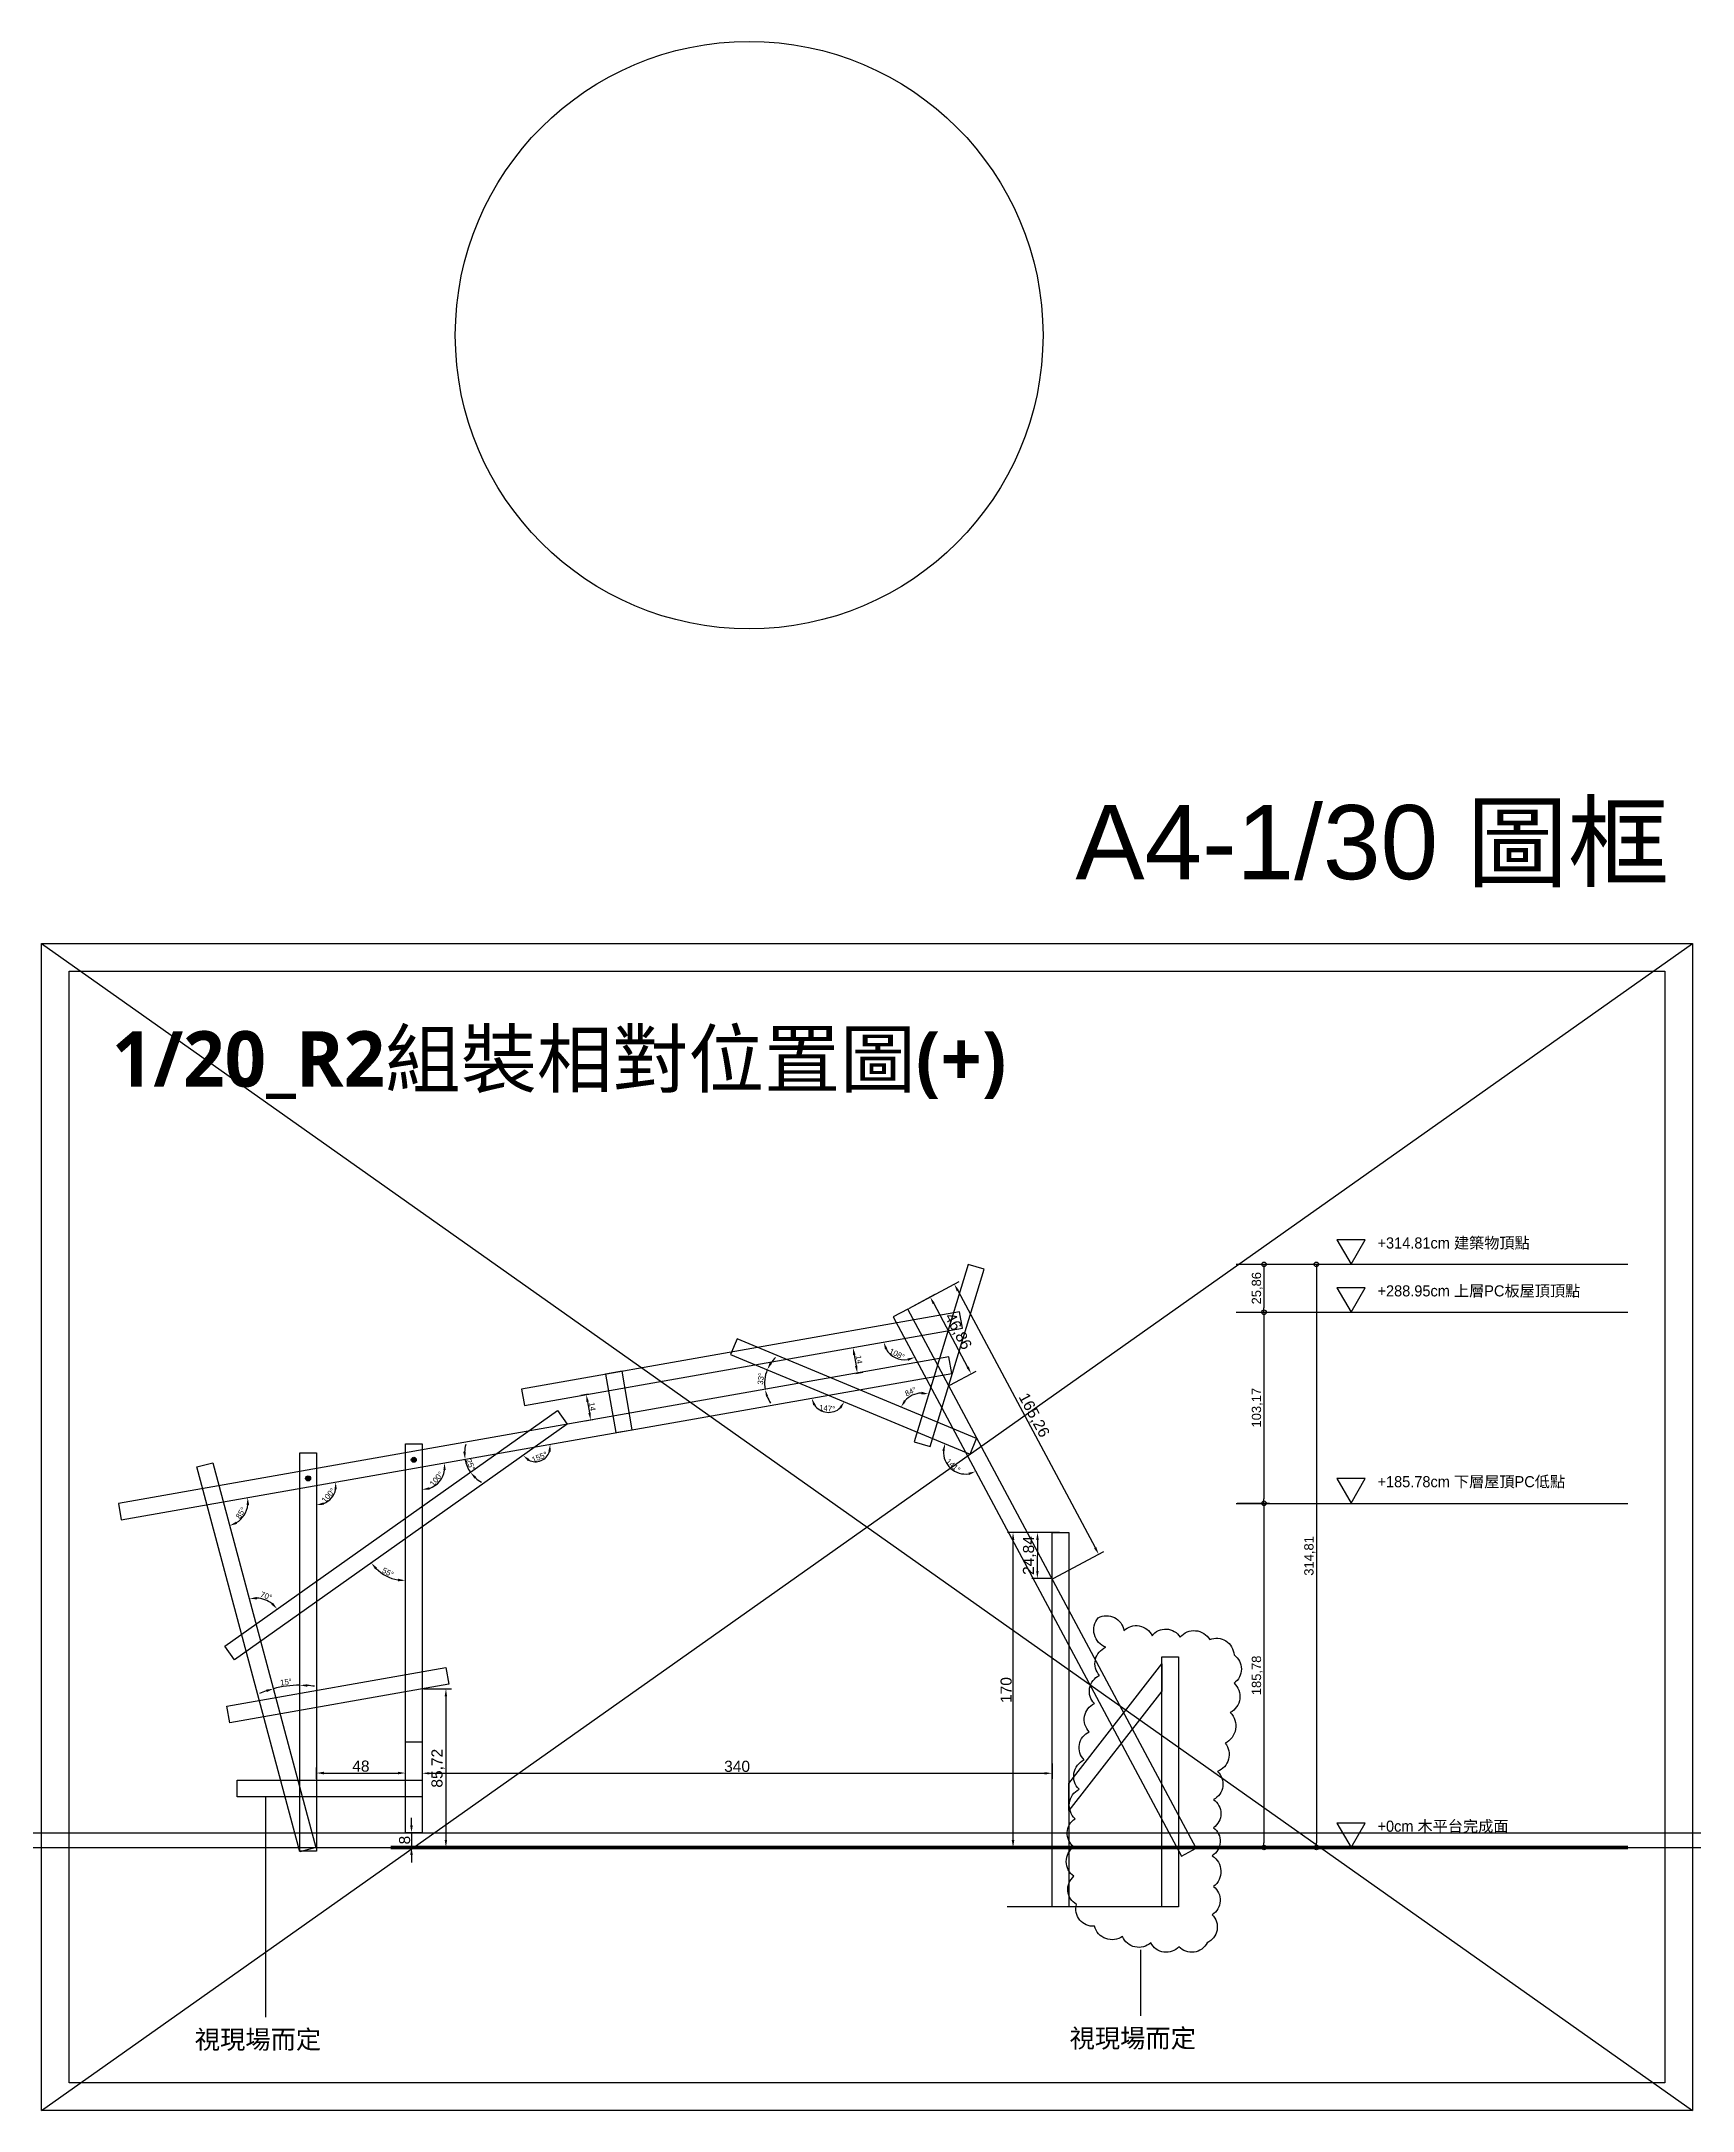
# Model space of a CAD drawing. Header units: millimetres. Extents: x -2666 to 6286, y -11880 to 4849.
# Drawn here: x -60 to 831, y -10033 to -8916 of the extents above; entities that cross this region are included whole.
import ezdxf

# ---------------------------------------------------------------- set-up
doc = ezdxf.new("R2010")
doc.units = ezdxf.units.MM
for name, color, linetype in [('0-rib-base', 10, 'Continuous'), ('0-rib1', 6, 'Continuous'), ('1-螺桿鑽洞', 7, 'Continuous'), ('dim', 244, 'Continuous'), ('木平台完成面', 3, 'Continuous')]:
    doc.layers.add(name, color=color, linetype=linetype)
for name, color, linetype, plot in [('1-墊圈', 4, 'Continuous', False), ('1-螺絲頭', 9, 'Continuous', False), ('default', 11, 'Continuous', False)]:
    doc.layers.add(name, color=color, linetype=linetype, plot=plot)
doc.styles.get("Standard").update_dxf_attribs({"font": 'arial.ttf'})
doc.dimstyles.new('ISO-25', dxfattribs={"dimtxt": 5, "dimasz": 2.5, "dimexe": 3, "dimexo": 0.625, "dimtad": 1, "dimtxsty": 'Standard', "dimblk": 'ORIGIN', "dimcen": 2.5, "dimadec": 0, "dimazin": 0, "dimtfac": 1, "dimtmove": 1, "dimatfit": 1, "dimldrblk": 'ORIGIN', "dimfxl": 0, "dimarcsym": 0})
doc.dimstyles.new('短柱', dxfattribs={"dimtxt": 3, "dimasz": 4, "dimexe": 3, "dimexo": 0.625, "dimtad": 1, "dimtxsty": 'Standard', "dimcen": 2.5, "dimadec": 0, "dimazin": 0, "dimtfac": 1, "dimtmove": 1, "dimatfit": 1, "dimldrblk": 'ORIGIN', "dimfxl": 0, "dimarcsym": 0})
doc.dimstyles.new('複本 短柱', dxfattribs={"dimtxt": 6, "dimasz": 4, "dimexe": 3, "dimexo": 0.625, "dimtad": 1, "dimtxsty": 'Standard', "dimcen": 2.5, "dimadec": 0, "dimazin": 0, "dimtfac": 1, "dimtmove": 1, "dimatfit": 1, "dimldrblk": 'ORIGIN', "dimfxl": 0, "dimarcsym": 0})

msp = doc.modelspace()

# ---------------------------------------------------------------- texts
at = {"layer": 'default', "insert": (497.671, -9328.517), "char_height": 40, "attachment_point": 1}
msp.add_mtext_dynamic_manual_height_columns('A4-1/30 {\\fPMingLiU|b0|i0|c136|p18;圖框}', width=430.53379, gutter_width=12.5, heights=[0], dxfattribs=at)
at = {"layer": 'dim', "attachment_point": 1}
for s, width, heights, insert, char_height in [('{\\fMicrosoft JhengHei|b1|i0|c136|p34;1/20_R2組裝相對位置圖(+)}', 540.89861, [0], (-22.259, -9450.553), 30), ('{\\fPMingLiU|b0|i0|c136|p18;視現場而定}', 124.30794, [0], (22.448, -9989.803), 10), ('{\\fPMingLiU|b0|i0|c136|p18;視現場而定}', 131.92841, [29.066], (494.501, -9989.142), 10)]:
    msp.add_mtext_dynamic_manual_height_columns(s, width=width, gutter_width=12.5, heights=heights, dxfattribs=dict(at, insert=insert, char_height=char_height))
at = {"layer": '木平台完成面', "char_height": 6, "attachment_point": 1}
for s, insert in [('{\\fPMingLiU|b0|i0|c136|p18;+314.81cm 建築物頂點}', (660.662, -9561.871)), ('{\\fPMingLiU|b0|i0|c136|p18;+288.95cm 上層PC板屋頂頂點}', (660.662, -9587.73)), ('{\\fPMingLiU|b0|i0|c136|p18;+185.78cm 下層屋頂PC低點}', (660.662, -9690.729)), ('{\\fPMingLiU|b0|i0|c136|p18;+0cm 木平台完成面}', (660.662, -9876.678))]:
    msp.add_mtext_dynamic_manual_height_columns(s, width=202.4063, gutter_width=12.5, heights=[0], dxfattribs=dict(at, insert=insert))

# ---------------------------------------------------------------- blocks, each defined once
blk = doc.blocks.new('*D718')
at = {"layer": 'Defpoints', "color": 0}
for p in [(430.9, -9635.3), (32.2, -9683.5), (-17.2, -9714.3), (47, -9714.3), (87.9, -9891.1)]:
    blk.add_point(p, dxfattribs=at)
at = {"layer": 'dim', "color": 0, "lineweight": -2}
blk.add_arc((37.9, -9704.6), 13.3, 302.2483, 352.7517, dxfattribs=at)
at = {"layer": 'dim', "color": 0}
for points in [[(50.4, -9706.3), (51.8, -9706.3), (51, -9702.3)], [(45.3, -9716.5), (44.7, -9715.3), (41.3, -9717.5)]]:
    blk.add_solid(points, dxfattribs=at)
at = {"layer": 'dim', "color": 0, "insert": (47.3, -9710.6), "char_height": 3, "attachment_point": 5, "rotation": 57.5}
blk.add_mtext('85°', dxfattribs=at)
blk = doc.blocks.new('_Origin')
at = {"color": 0, "linetype": 'ByBlock', "lineweight": -2}
blk.add_line((0, 0), (-1, 0), dxfattribs=at)
blk.add_circle((0, 0), 0.5, dxfattribs=at)
blk = doc.blocks.new('*D719')
at = {"layer": 'Defpoints', "color": 0}
for p in [(430.9, -9635.3), (88.1, -9678.2), (93.9, -9704.5), (-17.2, -9714.3), (88.1, -9893.2)]:
    blk.add_point(p, dxfattribs=at)
at = {"layer": 'dim', "color": 0, "lineweight": -2}
blk.add_arc((88.1, -9695.7), 10.6, 291.8357, 348.1643, dxfattribs=at)
at = {"layer": 'dim', "color": 0}
for points in [[(97.8, -9697.9), (99.1, -9697.9), (98.5, -9693.9)], [(92.2, -9706.2), (91.9, -9704.9), (88.1, -9706.3)]]:
    blk.add_solid(points, dxfattribs=at)
at = {"layer": 'dim', "color": 0, "insert": (94.6, -9701.1), "char_height": 3, "attachment_point": 5, "rotation": 50}
blk.add_mtext('100°', dxfattribs=at)
blk = doc.blocks.new('*D720')
at = {"layer": 'Defpoints', "color": 0}
for p in [(430.9, -9635.3), (145.1, -9673.2), (151.9, -9695.9), (-17.2, -9714.3), (145.1, -9883.2)]:
    blk.add_point(p, dxfattribs=at)
at = {"layer": 'dim', "color": 0, "lineweight": -2}
blk.add_arc((145.1, -9685.7), 12.3, 288.7399, 351.2601, dxfattribs=at)
at = {"layer": 'dim', "color": 0}
for points in [[(156.6, -9687.5), (157.9, -9687.5), (157.2, -9683.5)], [(149.2, -9698), (149, -9696.7), (145.1, -9698)]]:
    blk.add_solid(points, dxfattribs=at)
at = {"layer": 'dim', "color": 0, "insert": (152.9, -9692.2), "char_height": 3, "attachment_point": 5, "rotation": 50}
blk.add_mtext('100°', dxfattribs=at)
blk = doc.blocks.new('*D721')
at = {"layer": 'Defpoints', "color": 0}
for p in [(399.3, -9604.8), (436.8, -9610.9), (397.5, -9624.7), (200.4, -9652.6), (554.8, -9895.8)]:
    blk.add_point(p, dxfattribs=at)
at = {"layer": 'dim', "color": 0, "lineweight": -2}
blk.add_arc((405.5, -9616.4), 11.5, 209.9613, 278.155, dxfattribs=at)
at = {"layer": 'dim', "color": 0}
for points in [[(394.9, -9622.4), (396.2, -9621.9), (394.2, -9618.4)], [(407, -9627.2), (407.4, -9628.5), (411, -9626.6)]]:
    blk.add_solid(points, dxfattribs=at)
at = {"layer": 'dim', "color": 0, "insert": (401.4, -9624.8), "char_height": 3, "attachment_point": 5, "rotation": 334.0582}
blk.add_mtext('108°', dxfattribs=at)
blk = doc.blocks.new('*D722')
at = {"layer": 'Defpoints', "color": 0}
for p in [(311.6, -9625), (429.3, -9626.4), (330.3, -9636.7), (440.8, -9678.8), (-18.7, -9705.4)]:
    blk.add_point(p, dxfattribs=at)
at = {"layer": 'dim', "color": 0, "lineweight": -2}
for start, end in [(133.4028, 145.4014), (157.4, 190), (201.9986, 213.9972)]:
    blk.add_arc((349, -9640.6), 19.1, start, end, dxfattribs=at)
at = {"layer": 'dim', "color": 0}
for points in [[(333.9, -9630), (332.7, -9629.4), (331.4, -9633.2)], [(330.7, -9647.9), (331.9, -9647.6), (330.2, -9643.9)]]:
    blk.add_solid(points, dxfattribs=at)
at = {"layer": 'dim', "color": 0, "insert": (327.9, -9638.2), "char_height": 3, "attachment_point": 5, "rotation": 83.7}
blk.add_mtext('33°', dxfattribs=at)
blk = doc.blocks.new('*D723')
at = {"layer": 'Defpoints', "color": 0}
for p in [(399.3, -9604.8), (311.6, -9625), (427.5, -9682.6), (440.8, -9678.8), (554.8, -9895.8)]:
    blk.add_point(p, dxfattribs=at)
at = {"layer": 'dim', "color": 0, "lineweight": -2}
blk.add_arc((438.3, -9677.7), 11.9, 176.7781, 278.7382, dxfattribs=at)
at = {"layer": 'dim', "color": 0}
for points in [[(425.8, -9676.9), (427.1, -9677.2), (427.3, -9673.2)], [(439.9, -9688.9), (440.3, -9690.1), (443.9, -9688.2)]]:
    blk.add_solid(points, dxfattribs=at)
at = {"layer": 'dim', "color": 0, "insert": (431.7, -9685), "char_height": 3, "attachment_point": 5, "rotation": 317.7582}
blk.add_mtext('141°', dxfattribs=at)
blk = doc.blocks.new('*D724')
at = {"layer": 'Defpoints', "color": 0}
for p in [(311.6, -9625), (430.9, -9635.3), (359.7, -9655), (440.8, -9678.8), (-17.2, -9714.3)]:
    blk.add_point(p, dxfattribs=at)
at = {"layer": 'dim', "color": 0, "lineweight": -2}
blk.add_arc((364.5, -9647), 9.31, 214.8164, 312.5836, dxfattribs=at)
at = {"layer": 'dim', "color": 0}
for points in [[(356.2, -9652.6), (357.4, -9652.1), (355.3, -9648.6)], [(370.2, -9653.5), (371.3, -9654.2), (373, -9650.6)]]:
    blk.add_solid(points, dxfattribs=at)
at = {"layer": 'dim', "color": 0, "insert": (363.7, -9654.1), "char_height": 3, "attachment_point": 5, "rotation": 353.7}
blk.add_mtext('147°', dxfattribs=at)
blk = doc.blocks.new('*D725')
at = {"layer": 'Defpoints', "color": 0}
for p in [(439.8, -9576.5), (315.1, -9616.7), (412.5, -9646.1), (410.7, -9672.1), (444.3, -9670.5)]:
    blk.add_point(p, dxfattribs=at)
at = {"layer": 'dim', "color": 0, "lineweight": -2}
blk.add_arc((414.9, -9658.3), 12.4, 91.7047, 138.7953, dxfattribs=at)
at = {"layer": 'dim', "color": 0}
for points in [[(406.2, -9650.5), (405.1, -9649.8), (403.5, -9653.5)], [(414.7, -9645.2), (414.5, -9646.6), (418.5, -9646.4)]]:
    blk.add_solid(points, dxfattribs=at)
at = {"layer": 'dim', "color": 0, "insert": (408.7, -9645.1), "char_height": 3, "attachment_point": 5, "rotation": 25.25}
blk.add_mtext('84°', dxfattribs=at)
blk = doc.blocks.new('*D726')
at = {"layer": 'Defpoints', "color": 0}
for p in [(430.9, -9635.3), (223.4, -9662.7), (205.8, -9683), (-17.2, -9714.3), (43.9, -9789.9)]:
    blk.add_point(p, dxfattribs=at)
at = {"layer": 'dim', "color": 0, "lineweight": -2}
blk.add_arc((206.2, -9674.9), 8.07, 243.9926, 341.3074, dxfattribs=at)
at = {"layer": 'dim', "color": 0}
for points in [[(202.3, -9682.7), (203.1, -9681.6), (199.7, -9679.6)], [(213.2, -9677.4), (214.6, -9677.5), (214.2, -9673.5)]]:
    blk.add_solid(points, dxfattribs=at)
at = {"layer": 'dim', "color": 0, "insert": (208.5, -9680.4), "char_height": 3, "attachment_point": 5, "rotation": 22.65}
blk.add_mtext('155°', dxfattribs=at)
blk = doc.blocks.new('螺栓組')
h = blk.add_hatch()
h.set_pattern_fill('JIS_WOOD', color=256, scale=0.1, style=0)
edge = h.paths.add_edge_path()
edge.add_arc((0, 0), 0.6, 0, 360)
at = {"layer": '1-墊圈'}
blk.add_circle((0, 0), 1.35, dxfattribs=at)
at = {"layer": '1-螺桿鑽洞'}
for points in [[(1.1, 0), (-1.1, 0)], [(0, -0.9), (0, 0.9)]]:
    blk.add_lwpolyline(points, dxfattribs=at)
blk.add_circle((0, 0), 0.6, dxfattribs=at)
at = {"layer": '1-螺絲頭'}
blk.add_lwpolyline([(-0.5, 0.9), (-1.1, 0), (-0.5, -0.9), (0.5, -0.9), (1.1, 0), (0.5, 0.9)], close=True, dxfattribs=at)
blk = doc.blocks.new('*D727')
at = {"layer": 'Defpoints', "color": 0}
for p in [(235.5, -9646.4), (236.1, -9660.5), (237.9, -9660.2)]:
    blk.add_point(p, dxfattribs=at)
at = {"layer": 'dim', "color": 0, "lineweight": -2}
for p, q in [((234.8, -9646.5), (230.7, -9647.2)), ((237.3, -9660.3), (233.2, -9661)), ((234.4, -9650.6), (235.4, -9656.6))]:
    blk.add_line(p, q, dxfattribs=at)
at = {"layer": 'dim', "color": 0}
for points in [[(235.1, -9650.5), (233.7, -9650.8), (233.7, -9646.7)], [(236.1, -9656.4), (234.8, -9656.7), (236.1, -9660.5)]]:
    blk.add_solid(points, dxfattribs=at)
at = {"layer": 'dim', "color": 0, "insert": (237, -9653.2), "char_height": 3, "attachment_point": 5, "rotation": 280}
blk.add_mtext('14', dxfattribs=at)
blk = doc.blocks.new('*D728')
at = {"layer": 'Defpoints', "color": 0}
for p in [(430.9, -9635.3), (218.2, -9655.4), (168.9, -9684.1), (-17.2, -9714.3), (38.7, -9782.5)]:
    blk.add_point(p, dxfattribs=at)
at = {"layer": 'dim', "color": 0, "lineweight": -2}
for start, end in [(163.7738, 176.8869), (190, 215.3), (228.4131, 241.5262)]:
    blk.add_arc((185.5, -9678.6), 17.5, start, end, dxfattribs=at)
at = {"layer": 'dim', "color": 0}
for points in [[(168.7, -9677.6), (167.3, -9677.6), (168.3, -9681.6)], [(173.4, -9692.1), (174.4, -9691.2), (171.2, -9688.7)]]:
    blk.add_solid(points, dxfattribs=at)
at = {"layer": 'dim', "color": 0, "insert": (171.3, -9684.5), "char_height": 3, "attachment_point": 5, "rotation": 292.65}
blk.add_mtext('25°', dxfattribs=at)
blk = doc.blocks.new('*D729')
at = {"layer": 'Defpoints', "color": 0}
for p in [(223.4, -9662.7), (136.1, -9673.2), (122.7, -9742.7), (43.9, -9789.9), (136.1, -9883.2)]:
    blk.add_point(p, dxfattribs=at)
at = {"layer": 'dim', "color": 0, "lineweight": -2}
blk.add_arc((136.1, -9724.5), 22.6, 225.4549, 259.8451, dxfattribs=at)
at = {"layer": 'dim', "color": 0}
for points in [[(119.8, -9741.1), (120.8, -9740.2), (117.7, -9737.6)], [(132.2, -9746.1), (132.1, -9747.5), (136.1, -9747.1)]]:
    blk.add_solid(points, dxfattribs=at)
at = {"layer": 'dim', "color": 0, "insert": (126.7, -9742.7), "char_height": 3, "attachment_point": 5, "rotation": 332.65}
blk.add_mtext('55°', dxfattribs=at)
blk = doc.blocks.new('*D731')
at = {"layer": 'Defpoints', "color": 0}
for p in [(584.4, -9576.4), (584.4, -9602.3), (599.4, -9602.3)]:
    blk.add_point(p, dxfattribs=at)
at = {"layer": 'dim', "color": 0, "lineweight": -2}
for p, q in [((585, -9576.4), (602.4, -9576.4)), ((599.4, -9578.9), (599.4, -9599.8)), ((585, -9602.3), (602.4, -9602.3))]:
    blk.add_line(p, q, dxfattribs=at)
at = {"layer": 'dim', "color": 0, "lineweight": -2, "xscale": 2.5, "yscale": 2.5, "zscale": 2.5}
for p, rotation in [((599.4, -9576.4), 90), ((599.4, -9602.3), 270)]:
    blk.add_blockref('_Origin', p, dxfattribs=dict(at, rotation=rotation))
at = {"layer": 'dim', "color": 0, "insert": (595.8, -9589.3), "char_height": 5, "attachment_point": 5, "rotation": 90}
blk.add_mtext('25,86', dxfattribs=at)
blk = doc.blocks.new('*D732')
at = {"layer": 'Defpoints', "color": 0}
for p in [(584.4, -9602.3), (584.4, -9705.4), (599.4, -9705.4)]:
    blk.add_point(p, dxfattribs=at)
at = {"layer": 'dim', "color": 0, "lineweight": -2}
for p, q in [((585, -9602.3), (602.4, -9602.3)), ((599.4, -9604.8), (599.4, -9702.9)), ((585, -9705.4), (602.4, -9705.4))]:
    blk.add_line(p, q, dxfattribs=at)
at = {"layer": 'dim', "color": 0, "lineweight": -2, "xscale": 2.5, "yscale": 2.5, "zscale": 2.5}
for p, rotation in [((599.4, -9602.3), 90), ((599.4, -9705.4), 270)]:
    blk.add_blockref('_Origin', p, dxfattribs=dict(at, rotation=rotation))
at = {"layer": 'dim', "color": 0, "insert": (595.8, -9653.8), "char_height": 5, "attachment_point": 5, "rotation": 90}
blk.add_mtext('103,17', dxfattribs=at)
blk = doc.blocks.new('*D733')
at = {"layer": 'Defpoints', "color": 0}
for p in [(584.4, -9705.4), (584.4, -9891.2), (599.4, -9891.2)]:
    blk.add_point(p, dxfattribs=at)
at = {"layer": 'dim', "color": 0, "lineweight": -2}
for p, q in [((585, -9705.4), (602.4, -9705.4)), ((599.4, -9707.9), (599.4, -9888.7)), ((585, -9891.2), (602.4, -9891.2))]:
    blk.add_line(p, q, dxfattribs=at)
at = {"layer": 'dim', "color": 0, "lineweight": -2, "xscale": 2.5, "yscale": 2.5, "zscale": 2.5}
for p, rotation in [((599.4, -9705.4), 90), ((599.4, -9891.2), 270)]:
    blk.add_blockref('_Origin', p, dxfattribs=dict(at, rotation=rotation))
at = {"layer": 'dim', "color": 0, "insert": (595.8, -9798.3), "char_height": 5, "attachment_point": 5, "rotation": 90}
blk.add_mtext('185,78', dxfattribs=at)
blk = doc.blocks.new('*D708')
at = {"layer": 'Defpoints', "color": 0}
for p in [(584.4, -9576.4), (585, -9891.2), (627.7, -9891.2)]:
    blk.add_point(p, dxfattribs=at)
at = {"layer": 'dim', "color": 0, "lineweight": -2}
for p, q in [((585, -9576.4), (630.7, -9576.4)), ((627.7, -9578.9), (627.7, -9888.7)), ((585.6, -9891.2), (630.7, -9891.2))]:
    blk.add_line(p, q, dxfattribs=at)
at = {"layer": 'dim', "color": 0, "lineweight": -2, "xscale": 2.5, "yscale": 2.5, "zscale": 2.5}
for p, rotation in [((627.7, -9576.4), 90), ((627.7, -9891.2), 270)]:
    blk.add_blockref('_Origin', p, dxfattribs=dict(at, rotation=rotation))
at = {"layer": 'dim', "color": 0, "insert": (624.1, -9733.8), "char_height": 5, "attachment_point": 5, "rotation": 90}
blk.add_mtext('314,81', dxfattribs=at)
blk = doc.blocks.new('*D792')
at = {"color": 0, "lineweight": -2}
for p, q in [((88.1, -9854.2), (88.1, -9848)), ((92.1, -9851), (132.1, -9851)), ((136.1, -9854.2), (136.1, -9848))]:
    blk.add_line(p, q, dxfattribs=at)
at = {"color": 0}
for points in [[(92.1, -9850.3), (92.1, -9851.7), (88.1, -9851)], [(132.1, -9850.3), (132.1, -9851.7), (136.1, -9851)]]:
    blk.add_solid(points, dxfattribs=at)
at = {"layer": 'Defpoints', "color": 0}
for p in [(136.1, -9851), (88.1, -9854.9), (136.1, -9854.9)]:
    blk.add_point(p, dxfattribs=at)
at = {"color": 0, "insert": (112.1, -9847.3), "char_height": 6, "attachment_point": 5}
blk.add_mtext('48', dxfattribs=at)
blk = doc.blocks.new('*D794')
at = {"layer": 'Defpoints', "color": 0}
for p in [(32.2, -9683.5), (79.1, -9678.2), (74.3, -9803.8), (79.1, -9893.2), (87.9, -9891.1)]:
    blk.add_point(p, dxfattribs=at)
at = {"layer": 'dim', "color": 0, "lineweight": -2}
for start, end in [(90, 105), (81.6612, 85.8306), (109.1694, 113.3388)]:
    blk.add_arc((79.1, -9858.6), 55, start, end, dxfattribs=at)
at = {"layer": 'dim', "color": 0}
for points in [[(60.9, -9806), (61.3, -9807.3), (64.9, -9805.5)], [(83.1, -9804.4), (83.2, -9803.1), (79.1, -9803.6)]]:
    blk.add_solid(points, dxfattribs=at)
at = {"layer": 'dim', "color": 0, "insert": (71.7, -9801.9), "char_height": 3, "attachment_point": 5, "rotation": 7.5}
blk.add_mtext('15°', dxfattribs=at)
blk = doc.blocks.new('*D795')
at = {"layer": 'Defpoints', "color": 0}
for p in [(218.2, -9655.4), (32.2, -9683.5), (62.9, -9758.6), (38.7, -9782.5), (87.9, -9891.1)]:
    blk.add_point(p, dxfattribs=at)
at = {"layer": 'dim', "color": 0, "lineweight": -2}
blk.add_arc((55.5, -9770.6), 14, 51.7233, 88.5767, dxfattribs=at)
at = {"layer": 'dim', "color": 0}
for points in [[(56, -9757.2), (55.8, -9755.9), (51.9, -9757)], [(64.7, -9759.1), (63.7, -9760), (67, -9762.5)]]:
    blk.add_solid(points, dxfattribs=at)
at = {"layer": 'dim', "color": 0, "insert": (61, -9755.4), "char_height": 3, "attachment_point": 5, "rotation": 340.15}
blk.add_mtext('70°', dxfattribs=at)
blk = doc.blocks.new('*D813')
at = {"layer": 'Defpoints', "color": 0}
for p in [(376.1, -9621.6), (378.5, -9635.4), (380, -9635.1)]:
    blk.add_point(p, dxfattribs=at)
at = {"layer": 'dim', "color": 0, "lineweight": -2}
for p, q in [((376.7, -9621.5), (380.6, -9620.8)), ((378.3, -9625.3), (379.4, -9631.2)), ((379.1, -9635.3), (383, -9634.6))]:
    blk.add_line(p, q, dxfattribs=at)
at = {"layer": 'dim', "color": 0}
for points in [[(379, -9625.1), (377.7, -9625.4), (377.6, -9621.3)], [(380, -9631.1), (378.7, -9631.3), (380, -9635.1)]]:
    blk.add_solid(points, dxfattribs=at)
at = {"layer": 'dim', "color": 0, "insert": (380.9, -9627.8), "char_height": 3, "attachment_point": 5, "rotation": 280}
blk.add_mtext('14', dxfattribs=at)
blk = doc.blocks.new('*D938')
at = {"color": 0, "lineweight": -2}
for p, q in [((489, -9721.2), (461, -9721.2)), ((464, -9887.2), (464, -9725.2)), ((489, -9891.2), (461, -9891.2))]:
    blk.add_line(p, q, dxfattribs=at)
at = {"color": 0}
for points in [[(463.3, -9725.2), (464.7, -9725.2), (464, -9721.2)], [(463.3, -9887.2), (464.7, -9887.2), (464, -9891.2)]]:
    blk.add_solid(points, dxfattribs=at)
at = {"layer": 'Defpoints', "color": 0}
for p in [(464, -9721.2), (489.6, -9721.2), (489.6, -9891.2)]:
    blk.add_point(p, dxfattribs=at)
at = {"color": 0, "insert": (460.3, -9806.2), "char_height": 6, "attachment_point": 5, "rotation": 90}
blk.add_mtext('170', dxfattribs=at)
blk = doc.blocks.new('*D939')
at = {"color": 0, "lineweight": -2}
for p, q in [((484.5, -9721.2), (474.2, -9721.2)), ((477.2, -9725.2), (477.1, -9742)), ((484.4, -9746), (474.1, -9746))]:
    blk.add_line(p, q, dxfattribs=at)
at = {"color": 0}
for points in [[(476.5, -9725.2), (477.9, -9725.2), (477.2, -9721.2)], [(476.5, -9742), (477.8, -9742), (477.1, -9746)]]:
    blk.add_solid(points, dxfattribs=at)
at = {"layer": 'Defpoints', "color": 0}
for p in [(485.1, -9721.2), (477.1, -9746), (485, -9746.1)]:
    blk.add_point(p, dxfattribs=at)
at = {"color": 0, "insert": (472.9, -9733.6), "char_height": 6, "attachment_point": 5, "rotation": 89.7182}
blk.add_mtext('24,84', dxfattribs=at)
blk = doc.blocks.new('*D954')
at = {"color": 0, "lineweight": -2}
for p, q in [((145.1, -9845.8), (145.1, -9854.1)), ((149.1, -9851.1), (481.1, -9851.1)), ((485.1, -9845.8), (485.1, -9854.1))]:
    blk.add_line(p, q, dxfattribs=at)
at = {"color": 0}
for points in [[(149.1, -9850.5), (149.1, -9851.8), (145.1, -9851.1)], [(481.1, -9850.5), (481.1, -9851.8), (485.1, -9851.1)]]:
    blk.add_solid(points, dxfattribs=at)
at = {"layer": 'Defpoints', "color": 0}
for p in [(145.1, -9845.1), (485.1, -9845.1), (485.1, -9851.1)]:
    blk.add_point(p, dxfattribs=at)
at = {"color": 0, "insert": (315.1, -9847.4), "char_height": 6, "attachment_point": 5}
blk.add_mtext('340', dxfattribs=at)
blk = doc.blocks.new('*D958')
at = {"color": 0, "lineweight": -2}
for p, q in [((407.8, -9600.2), (422, -9592.6)), ((421.2, -9597.6), (439.5, -9631.9)), ((429.9, -9641.6), (444.1, -9634))]:
    blk.add_line(p, q, dxfattribs=at)
at = {"color": 0}
for points in [[(421.8, -9597.3), (420.6, -9597.9), (419.3, -9594.1)], [(440.1, -9631.5), (438.9, -9632.2), (441.4, -9635.4)]]:
    blk.add_solid(points, dxfattribs=at)
at = {"layer": 'Defpoints', "color": 0}
for p in [(407.2, -9600.5), (441.4, -9635.4), (429.3, -9641.8)]:
    blk.add_point(p, dxfattribs=at)
at = {"color": 0, "insert": (434.1, -9612.7), "char_height": 6, "attachment_point": 5, "rotation": 298.1163}
blk.add_mtext('46,86', dxfattribs=at)
blk = doc.blocks.new('*D959')
at = {"color": 0, "lineweight": -2}
for p, q in [((407.8, -9600.2), (435, -9585.7)), ((434.2, -9590.6), (508.3, -9729.3)), ((485.7, -9746), (512.9, -9731.5))]:
    blk.add_line(p, q, dxfattribs=at)
at = {"color": 0}
for points in [[(434.8, -9590.3), (433.6, -9591), (432.3, -9587.1)], [(508.9, -9729), (507.7, -9729.7), (510.2, -9732.9)]]:
    blk.add_solid(points, dxfattribs=at)
at = {"layer": 'Defpoints', "color": 0}
for p in [(407.2, -9600.5), (510.2, -9732.9), (485.1, -9746.3)]:
    blk.add_point(p, dxfattribs=at)
at = {"color": 0, "insert": (475, -9658), "char_height": 6, "attachment_point": 5, "rotation": 298.1163}
blk.add_mtext('165,26', dxfattribs=at)
blk = doc.blocks.new('*D960')
at = {"color": 0, "lineweight": -2}
for p, q in [((145.8, -9805.5), (161, -9805.5)), ((158, -9809.5), (158, -9887.2)), ((145.8, -9891.2), (161, -9891.2))]:
    blk.add_line(p, q, dxfattribs=at)
at = {"color": 0}
for points in [[(157.3, -9809.5), (158.6, -9809.5), (158, -9805.5)], [(157.3, -9887.2), (158.6, -9887.2), (158, -9891.2)]]:
    blk.add_solid(points, dxfattribs=at)
at = {"layer": 'Defpoints', "color": 0}
for p in [(145.1, -9805.5), (145.1, -9891.2), (158, -9891.2)]:
    blk.add_point(p, dxfattribs=at)
at = {"color": 0, "insert": (153.7, -9848.4), "char_height": 6, "attachment_point": 5, "rotation": 90}
blk.add_mtext('85,72', dxfattribs=at)
blk = doc.blocks.new('*D961')
at = {"color": 0, "lineweight": -2}
for p, q in [((144.5, -9883.2), (136.4, -9883.2)), ((139.4, -9879.2), (139.4, -9875.2)), ((139.4, -9883.2), (139.4, -9891.2)), ((144.5, -9891.2), (136.4, -9891.2)), ((139.4, -9895.2), (139.4, -9899.2))]:
    blk.add_line(p, q, dxfattribs=at)
at = {"color": 0}
for points in [[(138.7, -9879.2), (140.1, -9879.2), (139.4, -9883.2)], [(138.7, -9895.2), (140.1, -9895.2), (139.4, -9891.2)]]:
    blk.add_solid(points, dxfattribs=at)
at = {"layer": 'Defpoints', "color": 0}
for p in [(145.1, -9883.2), (139.4, -9891.2), (145.1, -9891.2)]:
    blk.add_point(p, dxfattribs=at)
at = {"color": 0, "insert": (135.7, -9887.2), "char_height": 6, "attachment_point": 5, "rotation": 90}
blk.add_mtext('8', dxfattribs=at)

# ---------------------------------------------------------------- dimensions: what is measured, and where the dimension line sits
for p1, p2, distance, picture, middle in [((407.247, -9600.522), (485.127, -9746.279), 28.448, '*D959', (475.01, -9658)), ((407.247, -9600.522), (429.328, -9641.849), 13.712, '*D958', (434.113, -9612.73)), ((489.627, -9891.211), (489.627, -9721.211), 25.631, '*D938', (460.308, -9806.211)), ((485.127, -9721.211), (485.005, -9746.051), -7.896, '*D939', (472.94, -9733.571)), ((145.127, -9805.495), (145.127, -9891.211), 12.846, '*D960', (153.743, -9848.353)), ((88.129, -9854.872), (136.127, -9854.872), 3.86, '*D792', (112.128, -9847.323)), ((145.127, -9883.211), (145.127, -9891.211), -5.716, '*D961', (135.723, -9887.211))]:
    dim = msp.add_aligned_dim(p1=p1, p2=p2, distance=distance, dimstyle='複本 短柱')
    dim.commit()
    dim.dimension.update_dxf_attribs({"geometry": picture, "text_midpoint": middle})
dim = msp.add_linear_dim(base=(485.127, -9851.129), p1=(145.127, -9845.143), p2=(485.127, -9845.143), dimstyle='複本 短柱')
dim.commit()
dim.dimension.update_dxf_attribs({"geometry": '*D954', "text_midpoint": (315.127, -9847.439)})
at = {"layer": 'dim'}
for base, line1, line2, picture, middle in [((412.531, -9646.128), ((439.787, -9576.467), (410.717, -9672.148)), ((444.303, -9670.49), (315.053, -9616.688)), '*D725', (408.737, -9645.123)), ((397.518, -9624.711), ((399.309, -9604.763), (554.826, -9895.821)), ((200.402, -9652.574), (436.756, -9610.898)), '*D721', (401.424, -9624.842)), ((427.471, -9682.631), ((399.309, -9604.763), (554.826, -9895.821)), ((311.595, -9624.997), (440.844, -9678.799)), '*D723', (431.745, -9684.96)), ((330.299, -9636.69), ((429.339, -9626.422), (-18.749, -9705.432)), ((311.595, -9624.997), (440.844, -9678.799)), '*D722', (327.87, -9638.245)), ((359.681, -9654.991), ((311.595, -9624.997), (440.844, -9678.799)), ((-17.186, -9714.295), (430.902, -9635.285)), '*D724', (363.669, -9654.135)), ((47.022, -9714.289), ((-17.186, -9714.295), (430.902, -9635.285)), ((32.211, -9683.47), (87.857, -9891.144)), '*D718', (47.299, -9710.595)), ((93.932, -9704.548), ((-17.186, -9714.295), (430.902, -9635.285)), ((88.129, -9678.215), (88.129, -9893.215)), '*D719', (94.566, -9701.127)), ((151.878, -9695.938), ((-17.186, -9714.295), (430.902, -9635.285)), ((145.127, -9673.211), (145.127, -9883.211)), '*D720', (152.886, -9692.185)), ((205.803, -9682.958), ((-17.186, -9714.295), (430.902, -9635.285)), ((223.432, -9662.729), (43.882, -9789.858)), '*D726', (208.522, -9680.357)), ((168.888, -9684.094), ((38.681, -9782.512), (218.231, -9655.384)), ((-17.186, -9714.295), (430.902, -9635.285)), '*D728', (171.33, -9684.47)), ((62.858, -9758.626), ((38.681, -9782.512), (218.231, -9655.384)), ((32.211, -9683.47), (87.857, -9891.144)), '*D795', (61.036, -9755.37)), ((122.696, -9742.718), ((136.127, -9883.211), (136.127, -9673.211)), ((223.432, -9662.729), (43.882, -9789.858)), '*D729', (126.733, -9742.706)), ((74.337, -9803.802), ((79.129, -9893.215), (79.129, -9678.215)), ((32.211, -9683.47), (87.857, -9891.144)), '*D794', (71.671, -9801.925))]:
    dim = msp.add_angular_dim_2l(base=base, line1=line1, line2=line2, dimstyle='短柱', dxfattribs=at)
    dim.commit()
    dim.dimension.update_dxf_attribs({"geometry": picture, "text_midpoint": middle})
for base, p1, p2, picture, middle in [((599.4, -9602.262), (584.4, -9576.404), (584.4, -9602.262), '*D731', (595.77, -9589.333)), ((627.72, -9891.211), (584.4, -9576.404), (585.025, -9891.211), '*D708', (624.09, -9733.807)), ((599.4, -9705.432), (584.4, -9602.262), (584.4, -9705.432), '*D732', (595.77, -9653.847)), ((599.4, -9891.211), (584.4, -9705.432), (584.4, -9891.211), '*D733', (595.77, -9798.321))]:
    dim = msp.add_linear_dim(base=base, p1=p1, p2=p2, angle=90, dimstyle='ISO-25', dxfattribs=at)
    dim.commit()
    dim.dimension.update_dxf_attribs({"geometry": picture, "text_midpoint": middle})
for p1, p2, distance, picture, middle in [((376.086, -9621.596), (378.517, -9635.383), 1.553, '*D813', (380.929, -9627.85)), ((235.465, -9646.391), (237.896, -9660.178), -1.793, '*D727', (237.013, -9653.226))]:
    dim = msp.add_aligned_dim(p1=p1, p2=p2, distance=distance, dimstyle='短柱', dxfattribs=at)
    dim.commit()
    dim.dimension.update_dxf_attribs({"geometry": picture, "text_midpoint": middle})

# ---------------------------------------------------------------- linework, layer by layer
for p, q in [((136.127, -9834.142), (145.127, -9834.142)), ((485.127, -9891.211), (494.127, -9891.211)), ((544.366, -9923.211), (460.817, -9923.211))]:
    msp.add_line(p, q)
for p in [(2833.465, -9883.211), (795.745, -9891.211)]:
    msp.add_xline(p, (1, 0))
msp.add_circle((321.607, -9074.851), 158.56)
at = {"layer": '0-rib-base'}
msp.add_lwpolyline([(45.244, -9863.872), (45.244, -9854.872), (145.244, -9854.872), (145.244, -9863.872)], close=True, dxfattribs=at)
at = {"layer": '0-rib1'}
for points in [[(410.717, -9672.148), (419.328, -9674.764), (448.398, -9579.083), (439.787, -9576.467)], [(554.826, -9895.821), (562.764, -9891.58), (407.247, -9600.522), (399.309, -9604.763)], [(253.004, -9634.16), (244.14, -9635.723), (249.697, -9667.236), (258.56, -9665.674)], [(38.681, -9782.512), (218.231, -9655.384), (223.432, -9662.729), (43.882, -9789.858)], [(79.163, -9893.474), (23.517, -9685.8), (32.211, -9683.47), (87.857, -9891.144)], [(79.129, -9893.215), (79.129, -9678.215), (88.129, -9678.215), (88.129, -9893.215)], [(136.127, -9883.211), (136.127, -9673.211), (145.127, -9673.211), (145.127, -9883.211)], [(485.127, -9923.211), (485.127, -9721.211), (494.127, -9721.211), (494.127, -9923.211)], [(544.366, -9923.211), (544.366, -9788.211), (553.366, -9788.211), (553.366, -9923.211)]]:
    msp.add_lwpolyline(points, close=True, dxfattribs=at)
for points in [[(436.756, -9610.898), (435.193, -9602.035), (198.839, -9643.71), (200.402, -9652.574), (436.756, -9610.898)], [(430.902, -9635.285), (429.339, -9626.422), (-18.749, -9705.432), (-17.186, -9714.295), (430.902, -9635.285)], [(444.303, -9670.49), (315.053, -9616.688), (311.595, -9624.997), (440.844, -9678.799), (444.303, -9670.49)], [(41.291, -9823.805), (39.728, -9814.941), (157.905, -9794.103), (159.468, -9802.967), (41.291, -9823.805)], [(544.366, -9792.085), (544.366, -9806.736), (494.127, -9871.271), (494.127, -9856.62), (544.366, -9792.085)]]:
    msp.add_lwpolyline(points, dxfattribs=at)
at = {"layer": 'default'}
for p, q in [((-60.309, -9403.208), (830.691, -10033.208)), ((-60.309, -10033.208), (830.691, -9403.208))]:
    msp.add_line(p, q, dxfattribs=at)
for points in [[(830.691, -9403.208), (830.691, -10033.208), (-60.309, -10033.208), (-60.309, -9403.208)], [(815.691, -9418.208), (815.691, -10018.208), (-45.309, -10018.208), (-45.309, -9418.208)]]:
    msp.add_lwpolyline(points, close=True, dxfattribs=at)
at = {"layer": 'dim'}
for p, q in [((60.822, -9982.729), (60.822, -9863.872)), ((532.874, -9982.068), (532.874, -9946.466))]:
    msp.add_line(p, q, dxfattribs=at)
for points in [[(584.4, -9576.404), (795.745, -9576.404)], [(584.4, -9602.262), (795.745, -9602.262)], [(584.4, -9705.432), (795.745, -9705.432)]]:
    msp.add_lwpolyline(points, dxfattribs=at)
msp.add_lwpolyline([(509.965, -9767.234, -0.52056705), (523.79, -9774.14, -0.52056705), (523.79, -9774.14, -0.52056705), (538.999, -9776.902, -0.52056705), (538.999, -9776.902, -0.52056705), (554.207, -9777.593, -0.52056705), (554.207, -9777.593, -0.52056705), (570.107, -9778.974, -0.52056705), (570.107, -9778.974, -0.52056705), (583.241, -9787.261, -0.52056705), (583.241, -9787.261, -0.52056705), (583.241, -9802.455, -0.52056705), (583.241, -9802.455, -0.52056705), (581.167, -9818.339, -0.52056705), (581.167, -9818.339, -0.52056705), (578.402, -9834.913, -0.52056705), (578.402, -9834.913, -0.52056705), (574.254, -9850.107, -0.52056705), (574.254, -9850.107, -0.52056705), (572.18, -9865.3, -0.52056705), (572.18, -9865.3, -0.52056705), (572.18, -9880.493, -0.52056705), (572.18, -9880.493, -0.52056705), (571.489, -9895.687, -0.52056705), (571.489, -9895.687, -0.52056705), (572.18, -9912.261, -0.52056705), (572.18, -9912.261, -0.52056705), (571.489, -9927.454, -0.52056705), (571.489, -9927.454, -0.52056705), (568.724, -9942.648, -0.52056705), (568.724, -9942.648, -0.52056705), (553.516, -9944.72, -0.52056705), (553.516, -9944.72, -0.52056705), (538.307, -9942.648, -0.52056705), (538.307, -9942.648, -0.52056705), (523.099, -9939.195, -0.52056705), (523.099, -9939.195, -0.52056705), (507.891, -9933.67, -0.52056705), (507.891, -9933.67, -0.52056705), (498.213, -9921.93, -0.52056705), (498.213, -9921.93, -0.52056705), (496.83, -9906.736, -0.52056705), (496.83, -9906.736, -0.52056705), (496.83, -9890.852, -0.52056705), (496.83, -9890.852, -0.52056705), (497.522, -9875.659, -0.52056705), (497.522, -9875.659, -0.52056705), (499.595, -9859.775, -0.52056705), (499.595, -9859.775, -0.52056705), (502.361, -9843.891, -0.52056705), (502.361, -9843.891, -0.52056705), (505.126, -9828.698, -0.52056705), (505.126, -9828.698, -0.52056705), (507.891, -9813.504, -0.52056705), (507.891, -9813.504, -0.52056705), (510.656, -9798.311, -0.52056705), (510.656, -9798.311, -0.52056705), (514.112, -9783.118, -0.52056705), (514.112, -9783.118, -0.52056705)], format="xyb", close=True, dxfattribs=at)
at = {"layer": '木平台完成面'}
for points in [[(646.376, -9576.404), (654.017, -9563.169), (638.735, -9563.169)], [(646.376, -9602.262), (654.017, -9589.028), (638.735, -9589.028)], [(646.376, -9705.262), (654.017, -9692.027), (638.735, -9692.027)], [(646.376, -9891.211), (654.017, -9877.976), (638.735, -9877.976)]]:
    msp.add_lwpolyline(points, close=True, dxfattribs=at)
at = {"layer": '木平台完成面', "const_width": 2}
msp.add_lwpolyline([(795.745, -9891.211), (128.126, -9891.211)], dxfattribs=at)

# ---------------------------------------------------------------- block references
at = {"layer": '1-螺桿鑽洞', "rotation": 90}
for p in [(140.627, -9681.899), (83.629, -9691.949)]:
    msp.add_blockref('螺栓組', p, dxfattribs=at)

msp.set_redraw_order([(e.dxf.handle, doc.entitydb.next_handle()) for e in msp.query("TEXT MTEXT ATTDEF DIMENSION ARC_DIMENSION")])  # texts and dimensions are drawn at this point

doc.saveas('drawing.dxf')
